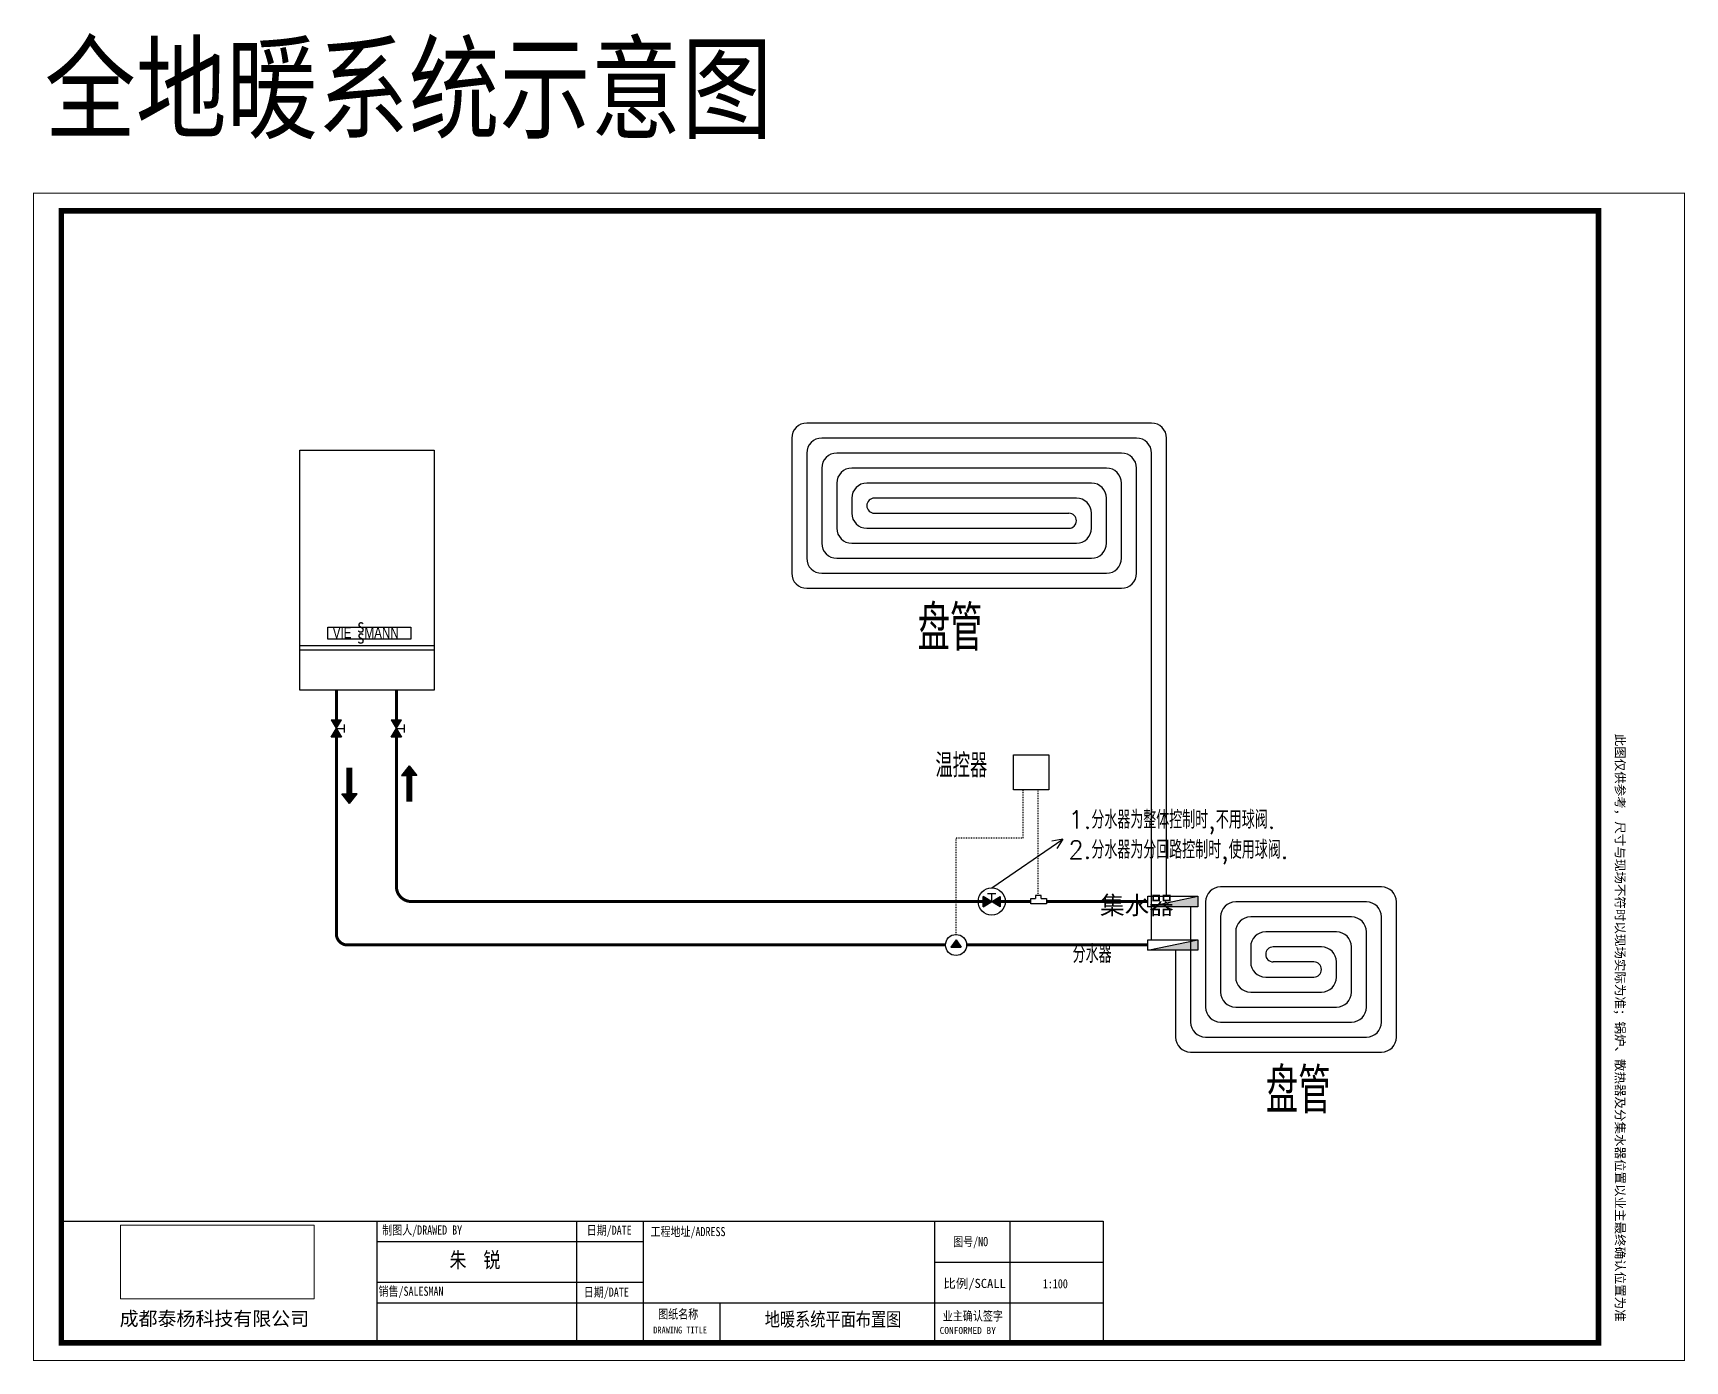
# Model space of a CAD drawing. Header units: millimetres. Extents: x -5096 to 255006, y -2833 to 77941.
# Drawn here: x 45943 to 75662, y 54050 to 77941 of the extents above; entities that cross this region are included whole.
import ezdxf

# ---------------------------------------------------------------- set-up
doc = ezdxf.new("R2010")
doc.units = ezdxf.units.MM
doc.linetypes.add('ACAD_ISO03W100', pattern=[30, 12, -18])
doc.layers.add('主管', color=1, linetype='Continuous')
doc.layers.add('墙体线', color=8, linetype='Continuous')
doc.layers.add('填充', color=7, linetype='Continuous', lineweight=9)
doc.layers.add('暖气片', color=1, linetype='Continuous', lineweight=5)
doc.styles.add('-宋体', font='', dxfattribs={"width": 0.8})
doc.styles.add('_THVAC_DIM', font='SIMPLEX', dxfattribs={"width": 0.8, "height": 3.5, "bigfont": 'HZTXT'})
doc.styles.add('GS-标注', font='')
doc.styles.get("Standard").update_dxf_attribs({"font": 'txt', "bigfont": 'gbcbig.shx'})
doc.styles.add('宋体', font='simhei.ttf', dxfattribs={"width": 0.8})
doc.styles.get('-宋体').set_extended_font_data('SimSun')
doc.styles.get('GS-标注').set_extended_font_data('SimSun')
picture_1 = doc.add_image_def('image1.png', size_in_pixel=(1086, 414))

msp = doc.modelspace()

# ---------------------------------------------------------------- texts
at = {"color": 7, "insert": (46152.8, 77699.6), "char_height": 1500, "width": 22133.519, "attachment_point": 1, "style": '_THVAC_DIM'}
msp.add_mtext('{\\fFangSong_GB2312|b0|i0|c134|p49;全地暖系统示意图}', dxfattribs=at)
at = {"color": 1, "width": 11131.208, "attachment_point": 1}
for s, insert, char_height in [('{\\C256;盘管}', (61855.3, 67638.9), 810), ('{\\C256;温控器}', (62177.3, 64979.7), 432), ('{\\C256;1.分水器为整体控制时,不用球阀.\\P2.分水器为分回路控制时,使用球阀.}', (64567.2, 63950.5), 324), ('{\\fFangSong_GB2312|b0|i0|c134|p49;\\C256;集水器}', (65138.2, 62410.9), 324), ('{\\C256;分水器}', (64645.5, 61536), 324), ('{\\C256;盘管}', (68121.2, 59316.2), 810)]:
    msp.add_mtext(s, dxfattribs=dict(at, insert=insert, char_height=char_height))
at = {"color": 0, "style": '-宋体'}
for s, insert, char_height, width, attachment_point in [('{\\f@MS PMincho|b0|i0|c0|p18;VIE\\f@MS PMincho|b0|i0|c134|p18;    \\f@MS PMincho|b0|i0|c0|p18;MANN}', (51335, 67250.8), 200, 7286.855, 1), ('{\\fNSimSun|b0|i0|c134|p49;s}', (51773.5, 67404.2), 250, 7286.855, 1), ('{\\fNSimSun|b0|i0|c134|p49;s}', (51773.5, 67205.7), 250, 7286.855, 1), ('朱  锐', (53434.9, 56007.9), 280, 7286.855, 1), ('{\\fSimSun|b0|i0|c134|p2;图纸名称}', (57549.3, 54884.1), 165.471, 1583.895, 5), ('地暖系统平面布置图', (59107.9, 54924.2), 250, 7361.211, 1), ('{\\fSimSun|b0|i0|c134|p2;业主确认签字}', (62850.6, 54850.2), 165.471, 1583.895, 5), ('{\\fSimSun|b0|i0|c134|p2;DRAWING TITLE}', (57101.6, 54668.3), 124.104, 1853.924, 1), ('{\\fSimSun|b0|i0|c134|p2;\\W1;CONFORMED BY}', (62253.2, 54660.7), 124, 1853.924, 1)]:
    msp.add_mtext(s, dxfattribs=dict(at, insert=insert, char_height=char_height, width=width, attachment_point=attachment_point))
at = {"color": 0, "ltscale": 10, "char_height": 165, "attachment_point": 1, "style": '宋体'}
for s, insert in [('{\\fSimSun|b0|i0|c134|p2; 制图人/DRAWED BY }', (52134.5, 56487.9)), ('{\\fSimSun|b0|i0|c134|p2; 日期/DATE\\P }', (55813.9, 56484.7)), ('{\\fSimSun|b0|i0|c134|p2;工程地址/ADRESS}', (57051.3, 56460.3)), ('{\\fSimSun|b0|i0|c134|p2; 图号/NO }', (62406.1, 56279.9)), ('{\\fSimSun|b0|i0|c134|p2;销售/SALESMAN}', (52158.4, 55387.1)), ('{\\fSimSun|b0|i0|c134|p2; 日期/DATE\\P }', (55762, 55371.3)), ('{\\fSimSun|b0|i0|c134|p2;\\W1;比例/SCALL}', (62319.3, 55527.2)), ('{\\fSimSun|b0|i0|c134|p2;1:100}', (64110.1, 55522))]:
    msp.add_mtext(s, dxfattribs=dict(at, insert=insert))
at = {"color": 0, "linetype": 'ByBlock', "ltscale": 10, "insert": (47500.3, 54935.8), "char_height": 250, "attachment_point": 1, "style": 'GS-标注'}
msp.add_mtext('成都泰杨科技有限公司', dxfattribs=at)
at = {"layer": '填充', "color": 0, "insert": (74578.4, 65334.3), "char_height": 165, "width": 12285.642, "attachment_point": 1, "rotation": 270, "style": '-宋体'}
msp.add_mtext('{\\fSimSun|b0|i0|c134|p2;\\W1;此图仅供参考，尺寸与现场不符时以现场实际为准；锅炉、散热器及分集水器位置以业主最终确认位置为准}', dxfattribs=at)

# ---------------------------------------------------------------- blocks, each defined once
blk = doc.blocks.new('ffffffffff')
h = blk.add_hatch(color=256)
h.paths.add_polyline_path([(5035, 1258.7), (5035, 1241.4), (5063.5, 1241.4)])
h.paths.add_polyline_path([(5063.5, 1241.4), (5035, 1241.4), (5035, 1224.1)])
h.paths.add_polyline_path([(5091.9, 1241.4), (5063.5, 1241.4), (5091.9, 1224.1)])
h.paths.add_polyline_path([(5091.9, 1258.7), (5063.5, 1241.4), (5091.9, 1241.4)])
for p, q in [((5049.9, 1267.7), (5077.4, 1267.7)), ((5063.5, 1241.4), (5063.5, 1267.5)), ((5035, 1224.1), (5035, 1258.7)), ((5035, 1224.1), (5091.9, 1258.7)), ((5091.9, 1224.1), (5035, 1258.7)), ((5091.9, 1258.7), (5091.9, 1224.1))]:
    blk.add_line(p, q)
blk = doc.blocks.new('eeeeeeeeeeeeeee')
h = blk.add_hatch(color=0)
h.paths.add_polyline_path([(760, 327.1), (734.3, 327.1), (734.3, 326.7), (734.3, 294.5)])
h.paths.add_polyline_path([(734.3, 326.7), (734.3, 327.1), (708.7, 327.1), (734.3, 294.5)])
at = {"color": 0}
for p, q in [((734.3, 294.5), (708.7, 327.1)), ((708.7, 327.1), (734.3, 327.1)), ((734.3, 294.5), (760, 327.1)), ((760, 327.1), (734.3, 327.1)), ((734.3, 326.7), (734.3, 294.5))]:
    blk.add_line(p, q, dxfattribs=at)
at = {"color": 0, "const_width": 20}
blk.add_lwpolyline([(734.3, 414.4), (734.3, 326.7)], dxfattribs=at)
blk = doc.blocks.new('dddddddddddddddddddddddddd')
blk.add_hatch(color=256).paths.add_polyline_path([(2466.7, -5048.1), (2449.2, -5073.3), (2431.6, -5048.1)])
for q in [(2431.6, -5048.1), (2466.7, -5048.1)]:
    blk.add_line((2449.2, -5073.3), q)
blk.add_lwpolyline([(2466.7, -5048.1), (2431.6, -5048.1)])
blk.add_circle((2449.1, -5055.8), 35.1)
blk = doc.blocks.new('ffffffffffffrfe')
for points in [[(10955.5, -4978.1), (11122.1, -4978.1), (11122.1, -4942.9)], [(10955.5, -5122.8), (11122.1, -5122.8), (11122.1, -5087.6)]]:
    blk.add_hatch(color=1).paths.add_polyline_path(points)
at = {"color": 1}
for p, q in [((10955.5, -4978.1), (11122.1, -4942.9)), ((11733.8, -4911.6), (11198, -4911.6)), ((11148, -4961.6), (11148, -5312.1)), ((11783.8, -5412.1), (11783.8, -4961.6)), ((11248, -5061.6), (11248, -5212.1)), ((11633.8, -5011.6), (11298, -5011.6)), ((11683.8, -5312.1), (11683.8, -5061.6)), ((10955.5, -5122.8), (11122.1, -5087.6)), ((11533.8, -5111.6), (11373, -5111.6)), ((11048, -5122.8), (11048, -5412.1)), ((11508.6, -5161.6), (11373, -5161.6)), ((11583.8, -5212.1), (11583.8, -5161.6)), ((11298, -5262.1), (11533.8, -5262.1)), ((11198, -5362.1), (11633.8, -5362.1)), ((11098, -5462.1), (11733.8, -5462.1))]:
    blk.add_line(p, q, dxfattribs=at)
at = {"color": 5}
for p, q in [((11098, -4978.1), (11098, -5362.1)), ((11683.8, -4961.6), (11248, -4961.6)), ((11198, -5011.6), (11198, -5262.1)), ((11583.8, -5061.6), (11348, -5061.6)), ((11733.8, -5362.1), (11733.8, -5011.6)), ((11298, -5111.6), (11298, -5162.1)), ((11633.8, -5262.1), (11633.8, -5111.6)), ((11348, -5212.1), (11508.6, -5212.1)), ((11248, -5312.1), (11583.8, -5312.1)), ((11148, -5412.1), (11683.8, -5412.1))]:
    blk.add_line(p, q, dxfattribs=at)
at = {"color": 1}
for points in [[(10955.5, -4942.9), (11122.1, -4942.9), (11122.1, -4978.1), (10955.5, -4978.1)], [(10955.5, -5087.6), (11122.1, -5087.6), (11122.1, -5122.8), (10955.5, -5122.8)]]:
    blk.add_lwpolyline(points, close=True, dxfattribs=at)
for centre, radius, start, end in [((11198, -4961.6), 50, 90, 180), ((11733.8, -4961.6), 50, 0, 90), ((11298, -5061.6), 50, 90, 180), ((11633.8, -5061.6), 50, 0, 90), ((11373, -5136.6), 25, 90, 270), ((11533.8, -5161.6), 50, 0, 90), ((11298, -5212.1), 50, 180, 270), ((11533.8, -5212.1), 50, 270, 0), ((11198, -5312.1), 50, 180, 270), ((11633.8, -5312.1), 50, 270, 0), ((11098, -5412.1), 50, 180, 270), ((11733.8, -5412.1), 50, 270, 0)]:
    blk.add_arc(centre, radius, start, end, dxfattribs=at)
at = {"color": 5}
for centre, radius, start, end in [((11248, -5011.6), 50, 90, 180), ((11683.8, -5011.6), 50, 0, 90), ((11348, -5111.6), 50, 90, 180), ((11583.8, -5111.6), 50, 0, 90), ((11348, -5162.1), 50, 180, 270), ((11508.6, -5186.9), 25.2, 270, 90), ((11248, -5262.1), 50, 180, 270), ((11583.8, -5262.1), 50, 270, 0), ((11148, -5362.1), 50, 180, 270), ((11683.8, -5362.1), 50, 270, 0)]:
    blk.add_arc(centre, radius, start, end, dxfattribs=at)

# ---------------------------------------------------------------- linework, layer by layer
at = {"color": 1}
for p, q in [((66065, 70923.5), (59862.5, 70923.5)), ((59592.5, 70653.5), (59592.5, 68221.1)), ((66335, 62411), (66335, 70653.5)), ((65525, 70383.5), (60402.5, 70383.5)), ((60132.5, 70113.5), (60132.5, 68761.1)), ((64985, 69843.5), (60942.5, 69843.5)), ((65795, 68221.1), (65795, 70113.5)), ((60672.5, 69573.5), (60672.5, 69301.1)), ((65255, 68761.1), (65255, 69573.5)), ((61078.6, 69301.1), (64580, 69301.1)), ((60942.5, 69031.1), (64580, 69031.1)), ((60402.5, 68491.1), (64985, 68491.1)), ((59862.5, 67951.1), (65525, 67951.1)), ((63189.3, 62560.3), (64467.1, 63439.7)), ((64467.1, 63439.7), (64271.1, 63401.6)), ((64467.1, 63439.7), (64361.5, 63270.3))]:
    msp.add_line(p, q, dxfattribs=at)
at = {"color": 5}
for p, q in [((65795, 70653.5), (60132.5, 70653.5)), ((59862.5, 70383.5), (59862.5, 68491.1)), ((66065, 61629.9), (66065, 70383.5)), ((60402.5, 69843.5), (60402.5, 69031.1)), ((65255, 70113.5), (60672.5, 70113.5)), ((65525, 68491.1), (65525, 69843.5)), ((64715, 69573.5), (61078.6, 69573.5)), ((64985, 69031.1), (64985, 69303.5)), ((60672.5, 68761.1), (64715, 68761.1)), ((60132.5, 68221.1), (65255, 68221.1))]:
    msp.add_line(p, q, dxfattribs=at)
at = {"color": 0, "linetype": 'ACAD_ISO03W100'}
for p, q in [((63758.3, 63459.8), (63758.3, 64327.6)), ((64028.3, 62424.6), (64028.3, 64327.6)), ((62548.4, 61723.1), (62548.4, 63459.8)), ((62548.4, 63459.8), (63758.3, 63459.8))]:
    msp.add_line(p, q, dxfattribs=at)
at = {"color": 0, "const_width": 100}
msp.add_lwpolyline([(74107.7, 74741.4), (74107.7, 54377.5), (46452.3, 54377.5), (46452.3, 74741.4), (74107.7, 74741.4)], dxfattribs=at)
msp.add_lwpolyline([(50743.3, 70436.7), (53158.4, 70436.7), (53158.4, 66116.7), (50743.3, 66116.7)], close=True)
at = {"color": 1, "const_width": 54}
for points in [[(51399.9, 66116.7), (51399.9, 65582.7)], [(62737.9, 61533.6), (65999.4, 61533.6)]]:
    msp.add_lwpolyline(points, dxfattribs=at)
at = {"color": 5, "const_width": 54}
for points in [[(52479.9, 66116.7), (52479.9, 65582.7)], [(63343.1, 62315.3), (63895, 62315.3)], [(64174.9, 62315.3), (65999.4, 62315.3)]]:
    msp.add_lwpolyline(points, dxfattribs=at)
at = {"color": 1, "const_width": 54}
msp.add_lwpolyline([(51399.9, 65275.1), (51399.9, 61733.6, 0.4142136), (51599.9, 61533.6), (62358.9, 61533.6)], format="xyb", dxfattribs=at)
at = {"color": 5, "const_width": 54}
msp.add_lwpolyline([(52479.9, 65275.1), (52479.9, 62585.3, 0.4142136), (52749.9, 62315.3), (63035.5, 62315.3)], format="xyb", dxfattribs=at)
at = {"color": 0}
msp.add_lwpolyline([(63581.2, 64952.5), (64220.1, 64952.5), (64220.1, 64327.6), (63581.2, 64327.6)], close=True, dxfattribs=at)
for points in [[(64080.5, 62367.5), (64080.5, 62424.6), (63976.2, 62424.6), (63976.2, 62367.5)], [(64080.5, 62367.5), (64174.9, 62367.5), (64174.9, 62275.6), (63895, 62275.6), (63895, 62367.5), (63976.2, 62367.5)]]:
    msp.add_lwpolyline(points, dxfattribs=at)
at = {"color": 1}
msp.add_circle((63189.3, 62315.3), 245, dxfattribs=at)
for centre, radius, start, end in [((59862.5, 70653.5), 270, 90, 180), ((66065, 70653.5), 270, 0, 90), ((60402.5, 70113.5), 270, 90, 180), ((65525, 70113.5), 270, 0, 90), ((60942.5, 69573.5), 270, 90, 180), ((64985, 69573.5), 270, 0, 90), ((60942.5, 69301.1), 270, 180, 270), ((64580, 69166.1), 135, 270, 90), ((60402.5, 68761.1), 270, 180, 270), ((64985, 68761.1), 270, 270, 0), ((59862.5, 68221.1), 270, 180, 270), ((65525, 68221.1), 270, 270, 0)]:
    msp.add_arc(centre, radius, start, end, dxfattribs=at)
at = {"color": 5}
for centre, radius, start, end in [((60132.5, 70383.5), 270, 90, 180), ((65795, 70383.5), 270, 0, 90), ((60672.5, 69843.5), 270, 90, 180), ((65255, 69843.5), 270, 0, 90), ((61078.6, 69437.3), 136.2, 90, 270), ((64715, 69303.5), 270, 0, 90), ((60672.5, 69031.1), 270, 180, 270), ((64715, 69031.1), 270, 270, 0), ((60132.5, 68491.1), 270, 180, 270), ((65255, 68491.1), 270, 270, 0)]:
    msp.add_arc(centre, radius, start, end, dxfattribs=at)
at = {"layer": '主管', "color": 0}
for p, q in [((50743.3, 66922.5), (53158.4, 66922.5)), ((50743.3, 66842.5), (53158.4, 66842.5))]:
    msp.add_line(p, q, dxfattribs=at)
msp.add_lwpolyline([(51244.8, 67250.8), (52738.1, 67250.8), (52738.1, 67038.2), (51244.8, 67038.2)], close=True, dxfattribs=at)
at = {"layer": '填充', "color": 0, "const_width": 19.1}
msp.add_lwpolyline([(45952.3, 75059.5), (75652.3, 75059.5), (75652.3, 54059.5), (45952.3, 54059.5)], close=True, dxfattribs=at)
at = {"layer": '墙体线', "color": 8}
for p, q in [((46452.3, 56566.3), (65193.2, 56566.3)), ((52126.2, 56566.3), (52126.2, 54360.1)), ((55720.9, 56566.3), (55720.9, 54366.3)), ((56920.9, 56566.3), (56920.9, 54366.3)), ((62160.1, 56566.3), (62160.1, 54359.3)), ((63513.7, 56566.3), (63513.7, 54390.6)), ((65193.2, 56566.3), (65193.2, 54366.3)), ((52126.2, 56196.3), (56920.9, 56196.3)), ((62160.1, 55825), (65193.2, 55825)), ((52126.2, 55466.3), (56920.9, 55466.3)), ((52126.2, 55096.3), (56921, 55096.3)), ((56921, 55096.3), (65193.2, 55096.3)), ((58299.5, 55096.3), (58299.5, 54366.8))]:
    msp.add_line(p, q, dxfattribs=at)

# ---------------------------------------------------------------- block references
at = {"color": 1, "yscale": 5.399999999994179, "zscale": 5.4}
for name, p, xscale, rotation in [('ffffffffff', (44696.5, 92771.6), 5.399999999994179, 270), ('ffffffffff', (45776.5, 92771.6), 5.399999999994179, 270), ('dddddddddddddddddddddddddd', (75773.4, 34232), 5.400000000023283, 180)]:
    msp.add_blockref(name, p, dxfattribs=dict(at, xscale=xscale, rotation=rotation))
at = {"xscale": 5.400000000023283, "yscale": 5.399999999994179, "zscale": 5.4}
msp.add_blockref('eeeeeeeeeeeeeee', (47670.4, 62486.3), dxfattribs=at)
at = {"xscale": -5.400000000023283, "yscale": 5.399999999994179, "zscale": 5.4, "rotation": 180}
msp.add_blockref('eeeeeeeeeeeeeee', (48745.9, 66349.3), dxfattribs=at)
at = {"color": 1, "xscale": 5.400000000023283, "yscale": 5.399999999994179, "zscale": 5.4}
for name, p in [('ffffffffff', (35846.6, 55611.9)), ('ffffffffffffrfe', (6839.7, 89101.8))]:
    msp.add_blockref(name, p, dxfattribs=at)

msp.set_redraw_order([(e.dxf.handle, doc.entitydb.next_handle()) for e in msp.query("TEXT MTEXT ATTDEF DIMENSION ARC_DIMENSION")])  # texts and dimensions are drawn at this point

# ---------------------------------------------------------------- pictures from other files: only their frames are drawn
at = {"layer": '暖气片', "color": 0}
image = msp.add_image(picture_1, insert=(47514.9, 55167.3), size_in_units=(3483.5, 1328), dxfattribs=at)
image.dxf.flags = 7

doc.saveas('drawing.dxf')
